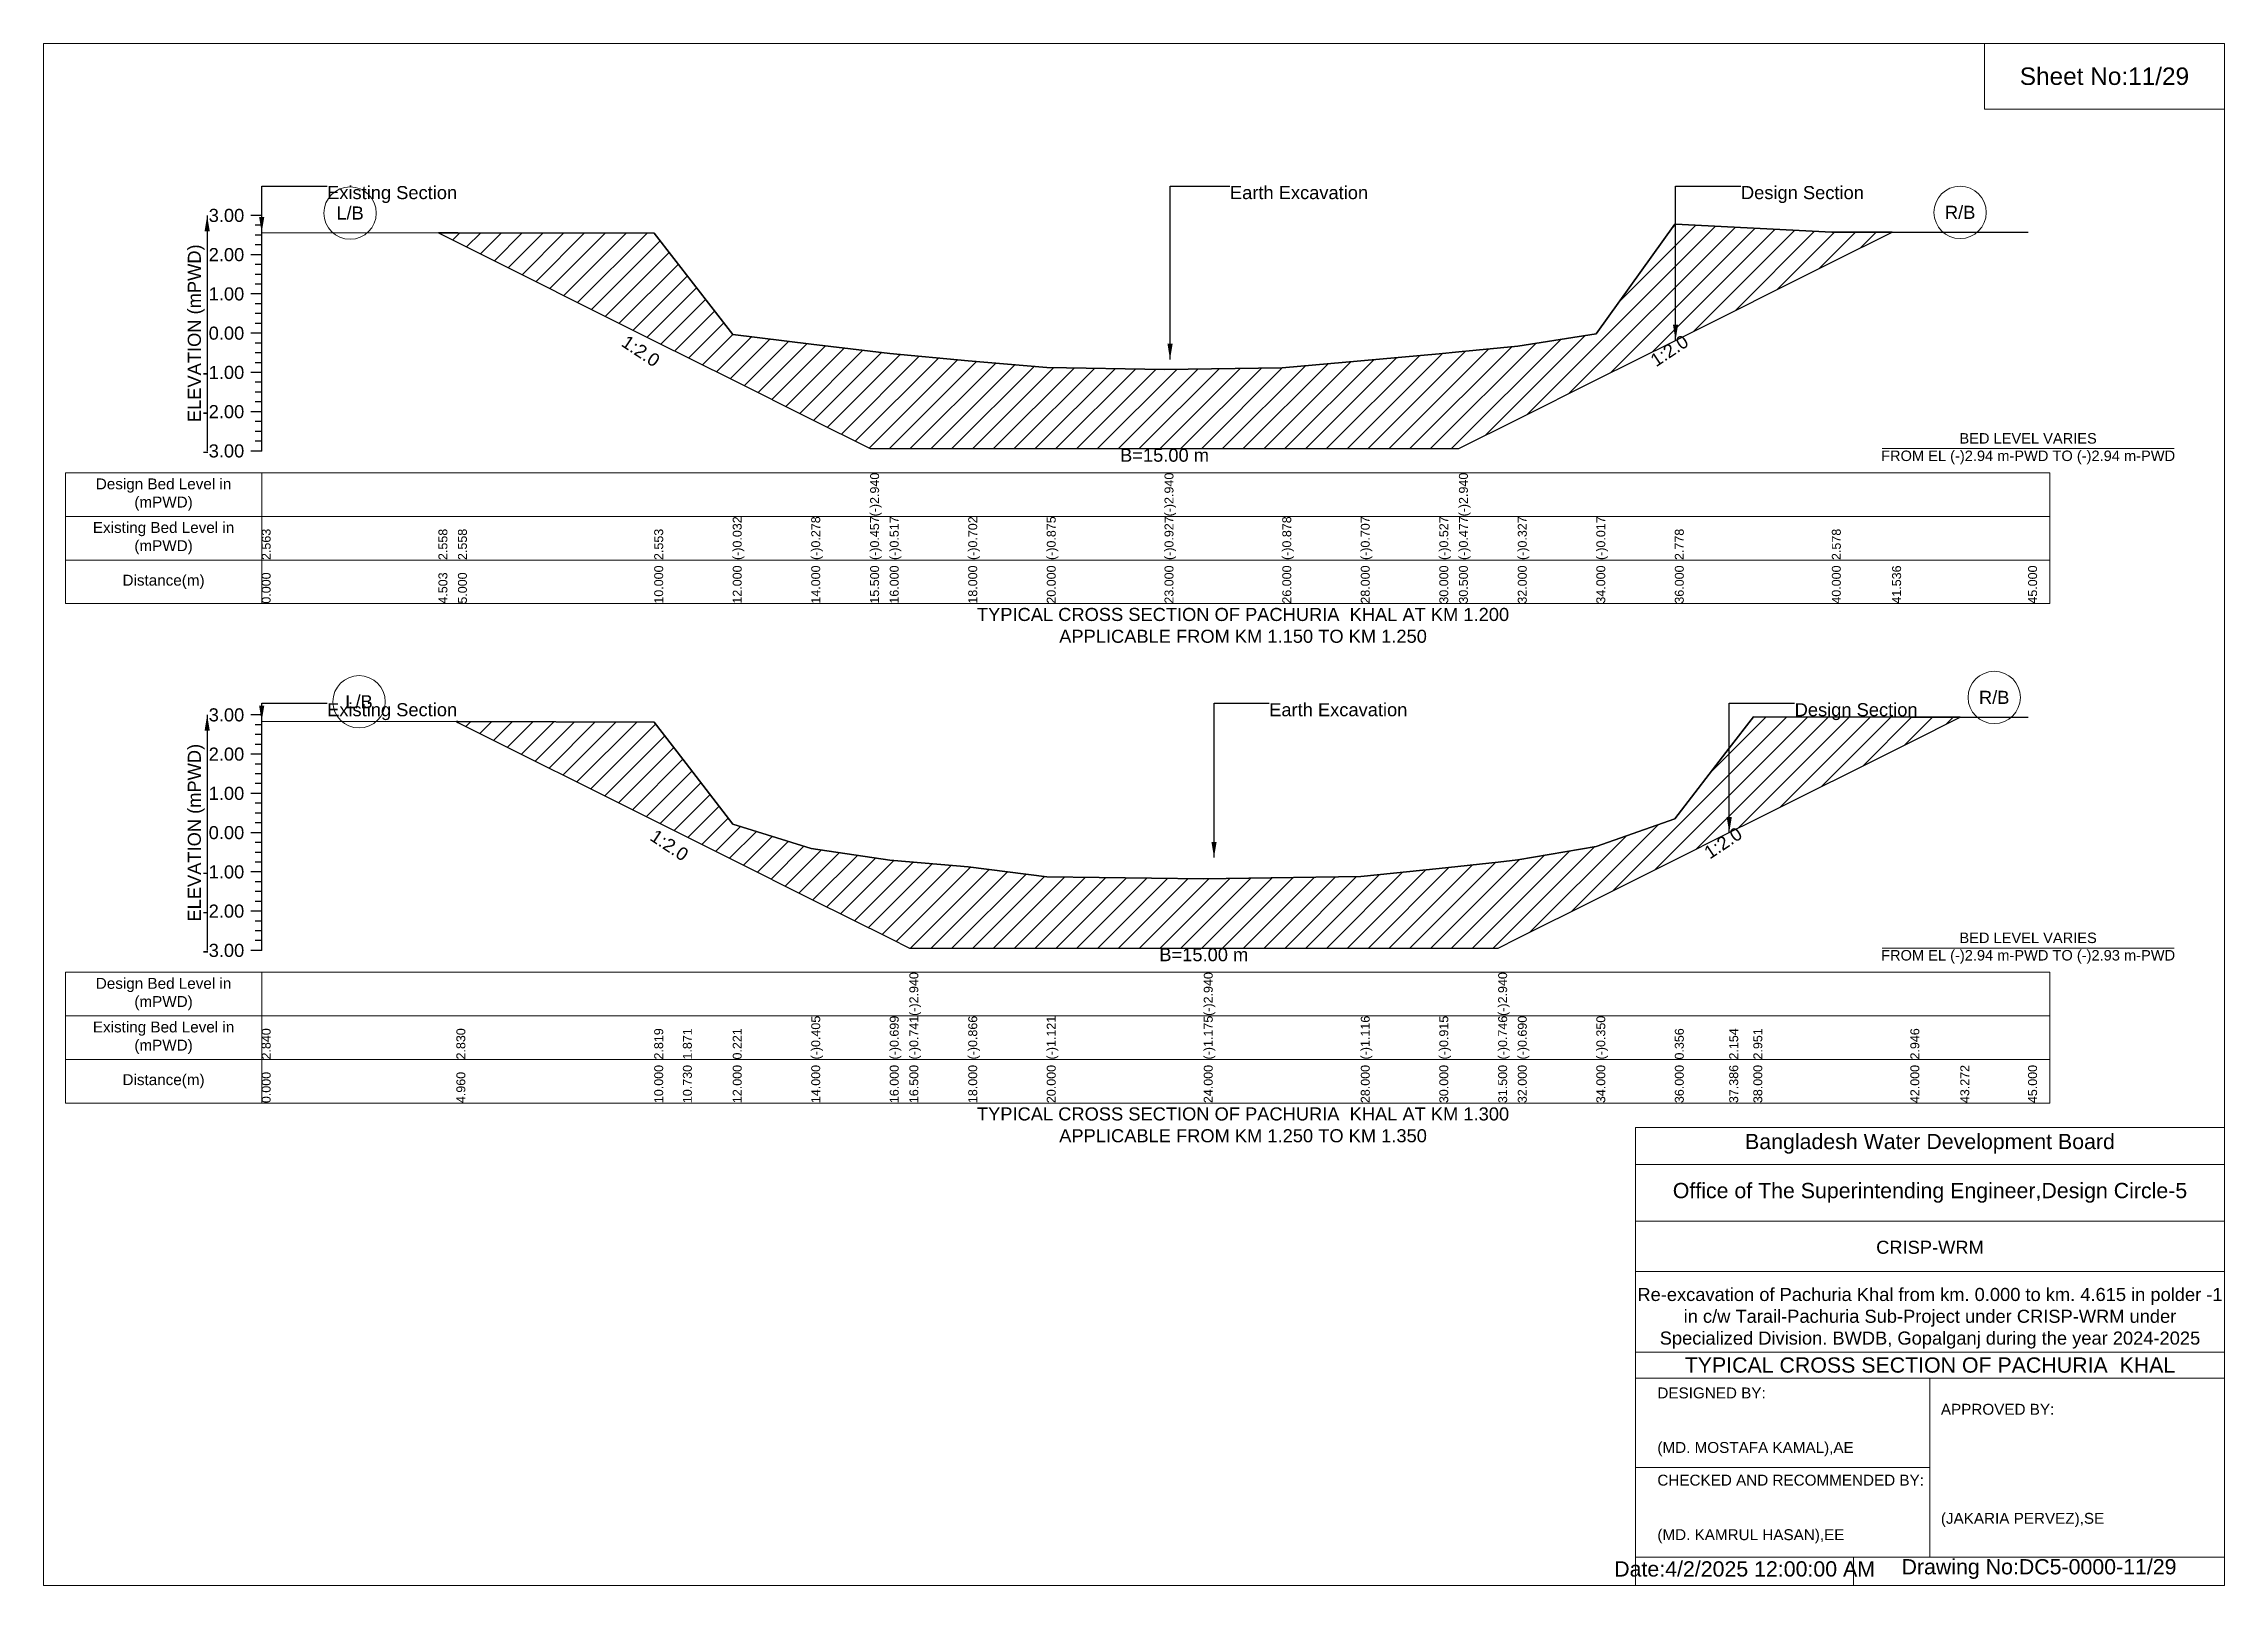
# Model space of a CAD drawing. Header units: inches. Extents: x 91000 to 388000, y -5656 to 0.
# Drawn here: x 200000 to 208000, y -5656 to 0 of the extents above; entities that cross this region are included whole.
import ezdxf

# ---------------------------------------------------------------- set-up
doc = ezdxf.new("R2010")
doc.units = ezdxf.units.IN
doc.header["$LTSCALE"] = 7
doc.header["$MEASUREMENT"] = 0
for name, color, linetype, lineweight in [('Cross section Data Border', 7, 'Continuous', 9), ('Cross Section Labels', 7, 'Continuous', 9), ('Existing_Bed_Level for Xsection', 7, 'Continuous', 25), ('Long Section Labels', 7, 'Continuous', 9)]:
    doc.layers.add(name, color=color, linetype=linetype, lineweight=lineweight)
doc.styles.get("Standard").update_dxf_attribs({"font": 'arial.ttf'})
doc.dimstyles.get("Standard").update_dxf_attribs({"dimtxt": 0.18, "dimasz": 0.18, "dimexe": 0.18, "dimexo": 0.0625, "dimgap": 0.09, "dimtad": 0, "dimtih": 1, "dimtoh": 1, "dimdec": 4, "dimzin": 0, "dimdsep": 46, "dimtxsty": 'Standard', "dimcen": 0.09, "dimadec": 0, "dimazin": 0, "dimtfac": 1, "dimtdec": 4, "dimtofl": 0, "dimtmove": 0, "dimatfit": 3, "dimfxl": 1, "dimtolj": 1, "dimtzin": 0, "dimarcsym": 0})

msp = doc.modelspace()

# ---------------------------------------------------------------- texts
at = {"layer": 'Cross section Data Border', "char_height": 40, "width": 640, "attachment_point": 5}
for s, insert in [('Design Bed Level in (mPWD)', (200440, -1654.5)), ('Existing Bed Level in (mPWD)', (200440, -1814.5)), ('Distance(m)', (200440, -1974.5)), ('Design Bed Level in (mPWD)', (200440, -3486.8)), ('Existing Bed Level in (mPWD)', (200440, -3646.8)), ('Distance(m)', (200440, -3806.8))]:
    msp.add_mtext(s, dxfattribs=dict(at, insert=insert))
at = {"layer": 'Cross Section Labels'}
for s, insert, char_height, attachment_point in [('Existing Section', (201040, -522.5), 48, 1), ('Earth Excavation', (204352, -522.5), 48, 1), ('Design Section', (206226.6, -522.5), 48, 1), ('L/B', (201124.2, -621.8), 48, 5), ('R/B', (207030.6, -619.3), 48, 5), ('BED LEVEL VARIES ^JFROM EL (-)2.94 m-PWD TO (-)2.94 m-PWD', (207280, -1485.9), 38.4, 5), ('B=15.00 m', (204112, -1485.9), 48, 2), ('TYPICAL CROSS SECTION OF PACHURIA  KHAL AT KM 1.200^JAPPLICABLE FROM KM 1.150 TO KM 1.250', (204400, -2134.5), 48, 5), ('L/B', (201157.1, -2414.6), 48, 5), ('R/B', (207155.6, -2398.6), 48, 5), ('Existing Section', (201040, -2419.6), 48, 1), ('Earth Excavation', (204496, -2419.6), 48, 1), ('Design Section', (206423.6, -2419.6), 48, 1), ('BED LEVEL VARIES ^JFROM EL (-)2.94 m-PWD TO (-)2.93 m-PWD', (207280, -3318.2), 38.4, 5), ('B=15.00 m', (204256, -3318.2), 48, 2), ('TYPICAL CROSS SECTION OF PACHURIA  KHAL AT KM 1.300^JAPPLICABLE FROM KM 1.250 TO KM 1.350', (204400, -3966.8), 48, 5)]:
    msp.add_mtext(s, dxfattribs=dict(at, insert=insert, char_height=char_height, attachment_point=attachment_point))
at = {"layer": 'Cross Section Labels', "char_height": 48, "attachment_point": 2}
for insert, rotation in [((202204.2, -1108), 326.30993), ((205950.6, -1106.6), 33.69007), ((206147.6, -2912.4), 33.69007), ((202309.1, -2920.7), 326.30993)]:
    msp.add_mtext('1:2.0', dxfattribs=dict(at, insert=insert, rotation=rotation))
at = {"layer": 'Existing_Bed_Level for Xsection', "char_height": 48, "attachment_point": 6}
for s, insert in [('3.00', (200736, -630.5)), ('2.00', (200736, -774.5)), ('1.00', (200736, -918.5)), ('0.00', (200736, -1062.5)), ('-1.00', (200736, -1206.5)), ('-2.00', (200736, -1350.5)), ('-3.00', (200736, -1494.5)), ('3.00', (200736, -2462.8)), ('2.00', (200736, -2606.8)), ('1.00', (200736, -2750.8)), ('0.00', (200736, -2894.8)), ('-1.00', (200736, -3038.8)), ('-2.00', (200736, -3182.8)), ('-3.00', (200736, -3326.8))]:
    msp.add_mtext(s, dxfattribs=dict(at, insert=insert))
at = {"layer": 'Existing_Bed_Level for Xsection', "rotation": 90}
for s, insert, char_height, attachment_point in [('ELEVATION (mPWD)', (200560, -1062.5), 48, 5), ('(-)2.940', (203032, -1734.5), 32.8, 1), ('(-)2.940', (204112, -1734.5), 32.8, 1), ('(-)2.940', (205192, -1734.5), 32.8, 1), ('(-)0.032', (202528, -1894.5), 32.8, 1), ('(-)0.278', (202816, -1894.5), 32.8, 1), ('(-)0.457', (203032, -1894.5), 32.8, 1), ('(-)0.517', (203104, -1894.5), 32.8, 1), ('(-)0.702', (203392, -1894.5), 32.8, 1), ('(-)0.875', (203680, -1894.5), 32.8, 1), ('(-)0.927', (204112, -1894.5), 32.8, 1), ('(-)0.878', (204544, -1894.5), 32.8, 1), ('(-)0.707', (204832, -1894.5), 32.8, 1), ('(-)0.527', (205120, -1894.5), 32.8, 1), ('(-)0.477', (205192, -1894.5), 32.8, 1), ('(-)0.327', (205408, -1894.5), 32.8, 1), ('(-)0.017', (205696, -1894.5), 32.8, 1), ('2.563', (200800, -1894.5), 32.8, 1), ('2.558', (201448.4, -1894.5), 32.8, 1), ('2.558', (201520, -1894.5), 32.8, 1), ('2.553', (202240, -1894.5), 32.8, 1), ('2.778', (205984, -1894.5), 32.8, 1), ('2.578', (206560, -1894.5), 32.8, 1), ('10.000', (202240, -2054.5), 32.8, 1), ('12.000', (202528, -2054.5), 32.8, 1), ('14.000', (202816, -2054.5), 32.8, 1), ('15.500', (203032, -2054.5), 32.8, 1), ('16.000', (203104, -2054.5), 32.8, 1), ('18.000', (203392, -2054.5), 32.8, 1), ('20.000', (203680, -2054.5), 32.8, 1), ('23.000', (204112, -2054.5), 32.8, 1), ('26.000', (204544, -2054.5), 32.8, 1), ('28.000', (204832, -2054.5), 32.8, 1), ('30.000', (205120, -2054.5), 32.8, 1), ('30.500', (205192, -2054.5), 32.8, 1), ('32.000', (205408, -2054.5), 32.8, 1), ('34.000', (205696, -2054.5), 32.8, 1), ('36.000', (205984, -2054.5), 32.8, 1), ('40.000', (206560, -2054.5), 32.8, 1), ('41.536', (206781.2, -2054.5), 32.8, 1), ('45.000', (207280, -2054.5), 32.8, 1), ('0.000', (200800, -2054.5), 32.8, 1), ('4.503', (201448.4, -2054.5), 32.8, 1), ('5.000', (201520, -2054.5), 32.8, 1), ('ELEVATION (mPWD)', (200560, -2894.8), 48, 5), ('(-)2.940', (203176, -3566.8), 32.8, 1), ('(-)2.940', (204256, -3566.8), 32.8, 1), ('(-)2.940', (205336, -3566.8), 32.8, 1), ('(-)0.405', (202816, -3726.8), 32.8, 1), ('(-)0.699', (203104, -3726.8), 32.8, 1), ('(-)0.741', (203176, -3726.8), 32.8, 1), ('(-)0.866', (203392, -3726.8), 32.8, 1), ('(-)1.121', (203680, -3726.8), 32.8, 1), ('(-)1.175', (204256, -3726.8), 32.8, 1), ('(-)1.116', (204832, -3726.8), 32.8, 1), ('(-)0.915', (205120, -3726.8), 32.8, 1), ('(-)0.746', (205336, -3726.8), 32.8, 1), ('(-)0.690', (205408, -3726.8), 32.8, 1), ('(-)0.350', (205696, -3726.8), 32.8, 1), ('2.840', (200800, -3726.8), 32.8, 1), ('2.830', (201514.2, -3726.8), 32.8, 1), ('2.819', (202240, -3726.8), 32.8, 1), ('1.871', (202345.1, -3726.8), 32.8, 1), ('0.221', (202528, -3726.8), 32.8, 1), ('0.356', (205984, -3726.8), 32.8, 1), ('2.154', (206183.6, -3726.8), 32.8, 1), ('2.951', (206272, -3726.8), 32.8, 1), ('2.946', (206848, -3726.8), 32.8, 1), ('10.000', (202240, -3886.8), 32.8, 1), ('10.730', (202345.1, -3886.8), 32.8, 1), ('12.000', (202528, -3886.8), 32.8, 1), ('14.000', (202816, -3886.8), 32.8, 1), ('16.000', (203104, -3886.8), 32.8, 1), ('16.500', (203176, -3886.8), 32.8, 1), ('18.000', (203392, -3886.8), 32.8, 1), ('20.000', (203680, -3886.8), 32.8, 1), ('24.000', (204256, -3886.8), 32.8, 1), ('28.000', (204832, -3886.8), 32.8, 1), ('30.000', (205120, -3886.8), 32.8, 1), ('31.500', (205336, -3886.8), 32.8, 1), ('32.000', (205408, -3886.8), 32.8, 1), ('34.000', (205696, -3886.8), 32.8, 1), ('36.000', (205984, -3886.8), 32.8, 1), ('37.386', (206183.6, -3886.8), 32.8, 1), ('38.000', (206272, -3886.8), 32.8, 1), ('42.000', (206848, -3886.8), 32.8, 1), ('43.272', (207031.2, -3886.8), 32.8, 1), ('45.000', (207280, -3886.8), 32.8, 1), ('0.000', (200800, -3886.8), 32.8, 1), ('4.960', (201514.2, -3886.8), 32.8, 1)]:
    msp.add_mtext(s, dxfattribs=dict(at, insert=insert, char_height=char_height, attachment_point=attachment_point))
at = {"layer": 'Long Section Labels', "attachment_point": 5}
for s, insert, char_height in [('Sheet No:11/29', (207560, -120), 64), ('Bangladesh Water Development Board', (206920, -4036), 56), ('Office of The Superintending Engineer,Design Circle-5', (206920, -4216), 56)]:
    msp.add_mtext(s, dxfattribs=dict(at, insert=insert, char_height=char_height))
at = {"layer": 'Long Section Labels'}
for s, insert, char_height, width, attachment_point in [('CRISP-WRM', (206920, -4416), 48, 2240, 5), ('Re-excavation of Pachuria Khal from km. 0.000 to km. 4.615 in polder -1  in c/w Tarail-Pachuria Sub-Project under CRISP-WRM under Specialized Division. BWDB, Gopalganj during the year 2024-2025', (206920, -4676), 48, 2160, 5), ('TYPICAL CROSS SECTION OF PACHURIA  KHAL', (206920, -4848), 56, 2240, 5), ('DESIGNED BY:^J^J^J(MD. MOSTAFA KAMAL),AE', (205920, -5056), 40, 1120, 4), ('APPROVED BY:^J^J^J^J^J^J(JAKARIA PERVEZ),SE', (206960, -5216), 40, 1120, 4), ('CHECKED AND RECOMMENDED BY:^J^J^J(MD. KAMRUL HASAN),EE', (205920, -5376), 40, 1120, 4), ('Date:4/2/2025 12:00:00 AM', (206240, -5596), 56, 1120, 5), ('Drawing No:DC5-0000-11/29', (207320, -5596), 56, 1760, 5)]:
    msp.add_mtext(s, dxfattribs=dict(at, insert=insert, char_height=char_height, width=width, attachment_point=attachment_point))

# ---------------------------------------------------------------- hatches: boundary and pattern name
at = {"layer": 'Existing_Bed_Level for Xsection'}
h = msp.add_hatch(dxfattribs=at)
h.set_pattern_fill('ANSI31', color=256, scale=432, style=0)
h.paths.add_polyline_path([(201448.4, -694.1), (201520, -729.9), (202240, -1089.9), (202240.2, -1090), (202528, -1233.9), (202816, -1377.9), (203032, -1485.9), (203104, -1485.9), (203392, -1485.9), (203680, -1485.9), (204112, -1485.9), (204544, -1485.9), (204832, -1485.9), (205120, -1485.9), (205192, -1485.9), (205408, -1377.9), (205696, -1233.9), (205984, -1089.9), (205986.6, -1088.6), (206560, -801.9), (206781.2, -691.3), (206560, -691.3), (205986.6, -662.6), (205984, -662.5), (205696, -1065), (205408, -1109.6), (205192, -1131.2), (205120, -1138.4), (204832, -1164.3), (204544, -1188.9), (204112, -1196), (203680, -1188.5), (203392, -1163.6), (203104, -1137), (203032, -1128.4), (202816, -1102.5), (202528, -1067.1), (202240.2, -695.2), (202240, -694.9), (201520, -694.2)])
h = msp.add_hatch(dxfattribs=at)
h.set_pattern_fill('ANSI31', color=256, scale=432, style=0)
h.paths.add_polyline_path([(201514.2, -2487.3), (201520, -2490.2), (202240, -2850.2), (202345.1, -2902.7), (202528, -2994.2), (202816, -3138.2), (203104, -3282.2), (203176, -3318.2), (203392, -3318.2), (203680, -3318.2), (204256, -3318.2), (204832, -3318.2), (205120, -3318.2), (205336, -3318.2), (205408, -3282.2), (205696, -3138.2), (205984, -2994.2), (206183.6, -2894.4), (206272, -2850.2), (206848, -2562.2), (207031.2, -2470.6), (206848, -2470.6), (206272, -2469.9), (206183.6, -2584.6), (205984, -2843.5), (205696, -2945.2), (205408, -2994.2), (205336, -3002.3), (205120, -3026.6), (204832, -3055.5), (204256, -3064), (203680, -3056.2), (203392, -3019.5), (203176, -3001.5), (203104, -2995.5), (202816, -2953.1), (202528, -2863), (202345.1, -2625.4), (202240, -2488.9), (201520, -2487.3)])

# ---------------------------------------------------------------- linework, layer by layer
at = {"layer": 'Cross section Data Border'}
for points in [[(200080, -1574.5), (207360, -1574.5), (207360, -2054.5), (200080, -2054.5)], [(200080, -3406.8), (207360, -3406.8), (207360, -3886.8), (200080, -3886.8)]]:
    msp.add_lwpolyline(points, close=True, dxfattribs=at)
for points in [[(200800, -1574.5), (200800, -2054.5)], [(200080, -1734.5), (207360, -1734.5)], [(200080, -1894.5), (207360, -1894.5)], [(200800, -3406.8), (200800, -3886.8)], [(200080, -3566.8), (207360, -3566.8)], [(200080, -3726.8), (207360, -3726.8)]]:
    msp.add_lwpolyline(points, dxfattribs=at)
at = {"layer": 'Cross Section Labels'}
for points in [[(206744.2, -1485.9), (207815.8, -1485.9)], [(206744.2, -3318.2), (207815.8, -3318.2)]]:
    msp.add_lwpolyline(points, dxfattribs=at)
for centre in [(201124.2, -621.8), (207030.6, -619.3), (201157.1, -2414.6), (207155.6, -2398.6)]:
    msp.add_circle(centre, 96, dxfattribs=at)
at = {"layer": 'Existing_Bed_Level for Xsection'}
for points in [[(200800, -630.5), (200760, -630.5)], [(200800, -1494.5), (200800, -1350.5), (200800, -1206.5), (200800, -1062.5), (200800, -918.5), (200800, -774.5), (200800, -630.5)], [(200800, -666.5), (200776, -666.5)], [(200800, -702.5), (200776, -702.5)], [(200800, -693.4), (201448.4, -694.1), (201520, -694.2), (202240, -694.9), (202240.2, -695.2), (202528, -1067.1), (202816, -1102.5), (203032, -1128.4), (203032, -1128.4), (203104, -1137), (203392, -1163.6), (203680, -1188.5), (204112, -1196), (204112, -1196), (204544, -1188.9), (204832, -1164.3), (205120, -1138.4), (205192, -1131.2), (205192, -1131.2), (205408, -1109.6), (205696, -1065), (205984, -662.5), (205986.6, -662.6), (206560, -691.3), (206781.2, -691.3), (207280, -691.3)], [(200800, -774.5), (200760, -774.5)], [(200800, -738.5), (200776, -738.5)], [(200800, -810.5), (200776, -810.5)], [(200800, -846.5), (200776, -846.5)], [(200800, -918.5), (200760, -918.5)], [(200800, -882.5), (200776, -882.5)], [(200800, -954.5), (200776, -954.5)], [(200800, -990.5), (200776, -990.5)], [(200800, -1026.5), (200776, -1026.5)], [(200800, -1062.5), (200760, -1062.5)], [(200800, -1098.5), (200776, -1098.5)], [(200800, -1134.5), (200776, -1134.5)], [(200800, -1170.5), (200776, -1170.5)], [(200800, -1206.5), (200760, -1206.5)], [(200800, -1242.5), (200776, -1242.5)], [(200800, -1278.5), (200776, -1278.5)], [(200800, -1350.5), (200760, -1350.5)], [(200800, -1314.5), (200776, -1314.5)], [(200800, -1386.5), (200776, -1386.5)], [(200800, -1422.5), (200776, -1422.5)], [(200800, -1494.5), (200760, -1494.5)], [(200800, -1458.5), (200776, -1458.5)], [(200800, -2462.8), (200760, -2462.8)], [(200800, -3326.8), (200800, -3182.8), (200800, -3038.8), (200800, -2894.8), (200800, -2750.8), (200800, -2606.8), (200800, -2462.8)], [(200800, -2485.8), (201514.2, -2487.3), (201520, -2487.3), (202240, -2488.9), (202345.1, -2625.4), (202528, -2863), (202816, -2953.1), (203104, -2995.5), (203176, -3001.5), (203176, -3001.5), (203392, -3019.5), (203680, -3056.2), (204256, -3064), (204256, -3064), (204832, -3055.5), (205120, -3026.6), (205336, -3002.3), (205336, -3002.3), (205408, -2994.2), (205696, -2945.2), (205984, -2843.5), (206183.6, -2584.6), (206272, -2469.9), (206848, -2470.6), (207031.2, -2470.6), (207280, -2470.6)], [(200800, -2498.8), (200776, -2498.8)], [(200800, -2534.8), (200776, -2534.8)], [(200800, -2606.8), (200760, -2606.8)], [(200800, -2570.8), (200776, -2570.8)], [(200800, -2642.8), (200776, -2642.8)], [(200800, -2678.8), (200776, -2678.8)], [(200800, -2714.8), (200776, -2714.8)], [(200800, -2750.8), (200760, -2750.8)], [(200800, -2786.8), (200776, -2786.8)], [(200800, -2822.8), (200776, -2822.8)], [(200800, -2858.8), (200776, -2858.8)], [(200800, -2894.8), (200760, -2894.8)], [(200800, -2930.8), (200776, -2930.8)], [(200800, -3038.8), (200760, -3038.8)], [(200800, -2966.8), (200776, -2966.8)], [(200800, -3002.8), (200776, -3002.8)], [(200800, -3074.8), (200776, -3074.8)], [(200800, -3110.8), (200776, -3110.8)], [(200800, -3182.8), (200760, -3182.8)], [(200800, -3146.8), (200776, -3146.8)], [(200800, -3218.8), (200776, -3218.8)], [(200800, -3254.8), (200776, -3254.8)], [(200800, -3326.8), (200760, -3326.8)], [(200800, -3290.8), (200776, -3290.8)]]:
    msp.add_lwpolyline(points, dxfattribs=at)
for points in [[(201448.4, -694.1), (201448.4, -694.1), (201520, -729.9), (202240, -1089.9), (202240.2, -1090), (202528, -1233.9), (202816, -1377.9), (203032, -1485.9), (203032, -1485.9), (203104, -1485.9), (203392, -1485.9), (203680, -1485.9), (204112, -1485.9), (204112, -1485.9), (204544, -1485.9), (204832, -1485.9), (205120, -1485.9), (205192, -1485.9), (205192, -1485.9), (205408, -1377.9), (205696, -1233.9), (205984, -1089.9), (205986.6, -1088.6), (206560, -801.9), (206781.2, -691.3), (206781.2, -691.3), (206781.2, -691.3), (206560, -691.3), (205986.6, -662.6), (205984, -662.5), (205696, -1065), (205408, -1109.6), (205192, -1131.2), (205192, -1131.2), (205120, -1138.4), (204832, -1164.3), (204544, -1188.9), (204112, -1196), (204112, -1196), (203680, -1188.5), (203392, -1163.6), (203104, -1137), (203032, -1128.4), (203032, -1128.4), (202816, -1102.5), (202528, -1067.1), (202240.2, -695.2), (202240, -694.9), (201520, -694.2), (201448.4, -694.1)], [(201514.2, -2487.3), (201520, -2490.2), (202240, -2850.2), (202345.1, -2902.7), (202528, -2994.2), (202816, -3138.2), (203104, -3282.2), (203176, -3318.2), (203176, -3318.2), (203392, -3318.2), (203680, -3318.2), (204256, -3318.2), (204256, -3318.2), (204832, -3318.2), (205120, -3318.2), (205336, -3318.2), (205336, -3318.2), (205408, -3282.2), (205696, -3138.2), (205984, -2994.2), (206183.6, -2894.4), (206272, -2850.2), (206848, -2562.2), (207031.2, -2470.6), (206848, -2470.6), (206272, -2469.9), (206183.6, -2584.6), (205984, -2843.5), (205696, -2945.2), (205408, -2994.2), (205336, -3002.3), (205336, -3002.3), (205120, -3026.6), (204832, -3055.5), (204256, -3064), (204256, -3064), (203680, -3056.2), (203392, -3019.5), (203176, -3001.5), (203176, -3001.5), (203104, -2995.5), (202816, -2953.1), (202528, -2863), (202345.1, -2625.4), (202240, -2488.9), (201520, -2487.3)]]:
    msp.add_lwpolyline(points, close=True, dxfattribs=at)
at = {"layer": 'Long Section Labels'}
for points in [[(200000, 0), (208000, 0), (208000, -5656), (200000, -5656)], [(207120, 0), (208000, 0), (208000, -240), (207120, -240)]]:
    msp.add_lwpolyline(points, close=True, dxfattribs=at)
for points in [[(205840, -5656), (205840, -3976), (208000, -3976)], [(205840, -4112), (208000, -4112)], [(205840, -4320), (208000, -4320)], [(205840, -4504), (208000, -4504)], [(205840, -4800), (208000, -4800)], [(205840, -4896), (208000, -4896)], [(206920, -4896), (206920, -5552)], [(205840, -5224), (206920, -5224)], [(205840, -5552), (208000, -5552)], [(206640, -5552), (206640, -5656)]]:
    msp.add_lwpolyline(points, dxfattribs=at)

msp.set_redraw_order([(e.dxf.handle, doc.entitydb.next_handle()) for e in msp.query("TEXT MTEXT ATTDEF DIMENSION ARC_DIMENSION")])  # texts and dimensions are drawn at this point

# ---------------------------------------------------------------- leaders
at = {"layer": 'Cross Section Labels', "annotation_type": 0, "has_hookline": 1, "hookline_direction": 0}
for points, text_width in [([(200800, -693.4), (200800, -522.5), (201039.9, -522.5)], 467.2), ([(204132.2, -1158.9), (204132.2, -522.5), (204351.9, -522.5)], 497), ([(205986.6, -1088.6), (205986.6, -522.5), (206226.5, -522.5)], 441.2), ([(200800, -2485.8), (200800, -2419.6), (201039.9, -2419.6)], 467.2), ([(204293.6, -2986.2), (204293.6, -2419.6), (204495.9, -2419.6)], 497), ([(206183.6, -2894.4), (206183.6, -2419.6), (206423.5, -2419.6)], 441.2)]:
    msp.add_leader(points, dimstyle='Standard', override={"dimasz": 57.6}, dxfattribs=dict(at, text_width=text_width))
at = {"layer": 'Existing_Bed_Level for Xsection'}
for points in [[(200600, -630.5), (200600, -1494.5)], [(200600, -2462.8), (200600, -3326.8)]]:
    msp.add_leader(points, dimstyle='Standard', override={"dimasz": 57.6}, dxfattribs=at)

doc.saveas('drawing.dxf')
